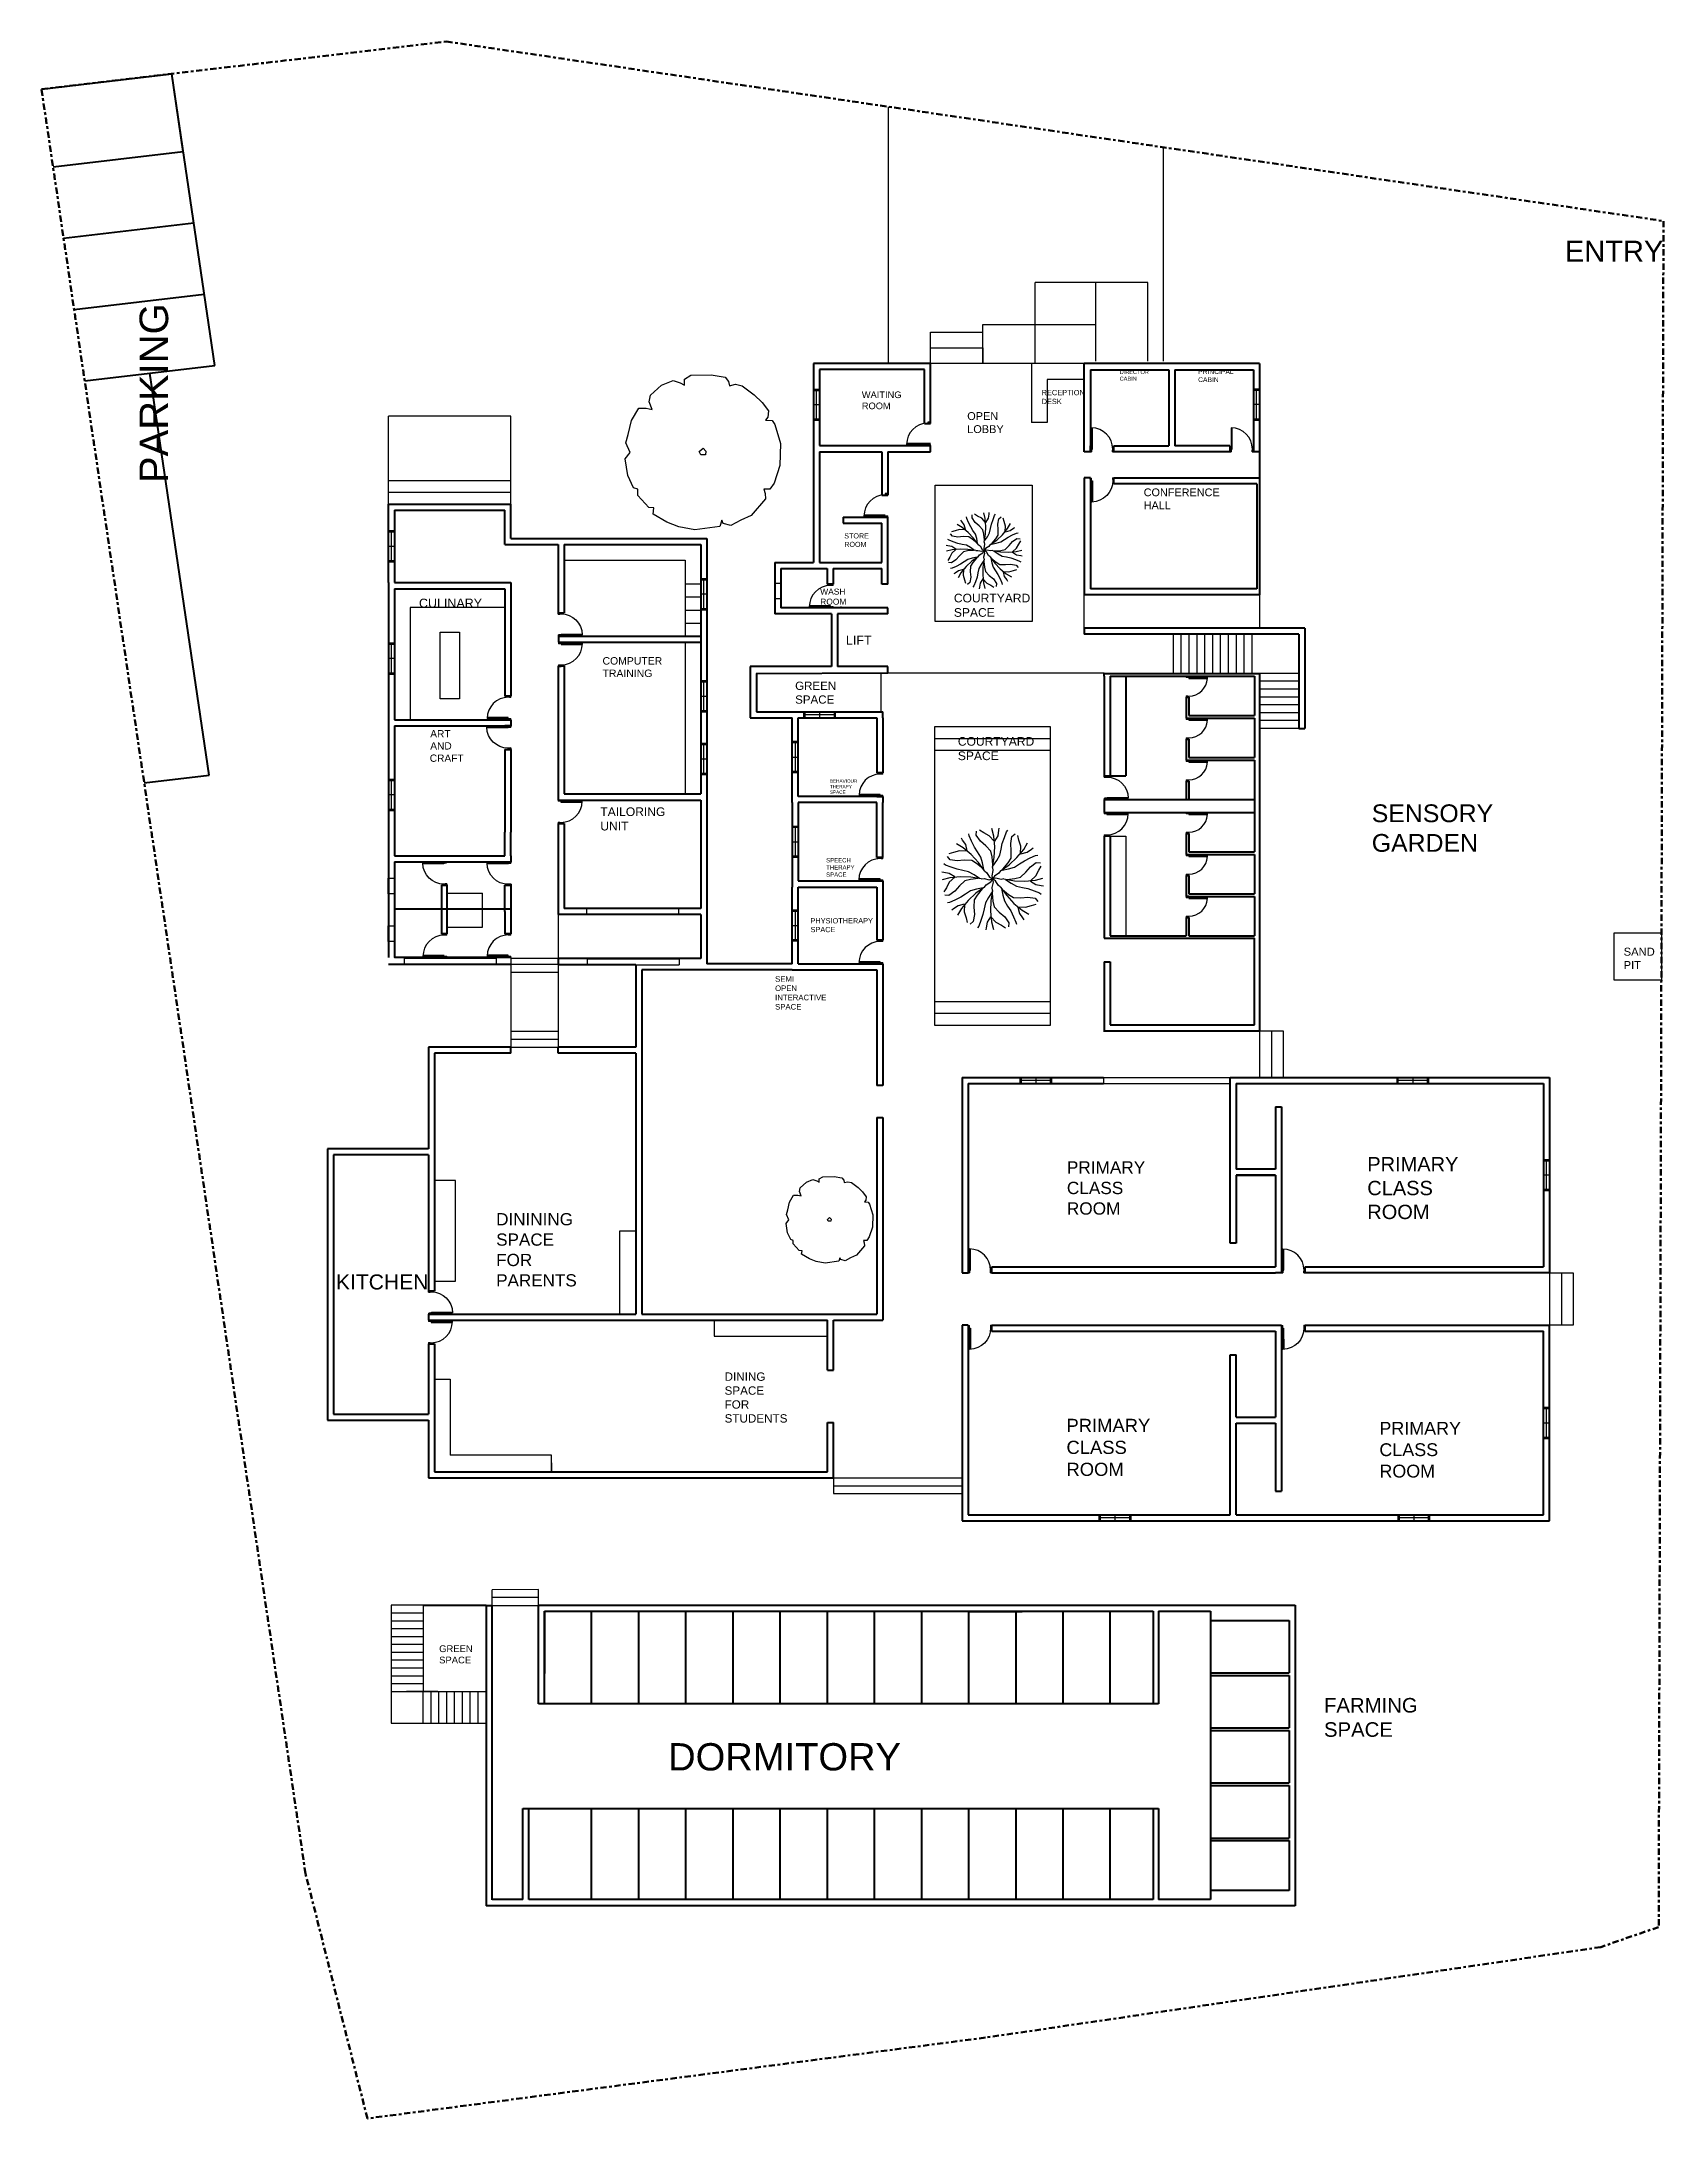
# Model space of a CAD drawing. Header units: metres. Extents: x 9 to 942, y 34 to 176.
# Drawn here: x 109.5 to 171.5, y 34.2 to 113.4 of the extents above; entities that cross this region are included whole.
import ezdxf

# ---------------------------------------------------------------- set-up
doc = ezdxf.new("R2010")
doc.units = ezdxf.units.M
doc.header["$LTSCALE"] = 0.01
doc.header["$MEASUREMENT"] = 0
doc.linetypes.add('ACAD_ISO04W100', pattern=[30, 24, -3, 0, -3])
for name, color, linetype in [('ARCH', 7, 'Continuous'), ('door space', 1, 'Continuous'), ('ELEVATION', 4, 'Continuous'), ('ID-LOOSE', 31, 'Continuous'), ('INBUILD', 81, 'Continuous'), ('STAIR', 231, 'Continuous'), ('TEXT', 141, 'Continuous'), ('WINDOW', 10, 'Continuous')]:
    doc.layers.add(name, color=color, linetype=linetype)
for name, color, linetype, lineweight in [('PARKING', 92, 'Continuous', 40), ('ROAD', 31, 'Continuous', 30), ('SITE BOUNDARY', 6, 'ACAD_ISO04W100', 60), ('WALL', 2, 'Continuous', 40)]:
    doc.layers.add(name, color=color, linetype=linetype, lineweight=lineweight)
doc.styles.get("Standard").update_dxf_attribs({"font": 'arial.ttf'})

msp = doc.modelspace()

# ---------------------------------------------------------------- texts
at = {"layer": 'TEXT'}
for s, height, p in [('CULINARY', 0.3409, (123.948, 91.847)), ('ART', 0.2779, (124.378, 86.894)), ('AND', 0.2779, (124.378, 86.431)), ('CRAFT', 0.2779, (124.359, 85.963))]:
    msp.add_text(s, height=height, dxfattribs=at).set_placement(p)
at = {"layer": 'TEXT', "attachment_point": 1}
for s, width, gutter_width, insert, char_height in [('ENTRY', 0.11373, 3.972, (167.689, 105.845), 0.7944), ('DIRECTOR CABIN', 0.13027, 0.764, (150.695, 100.913), 0.15278), ('PRINCIPAL CABIN', 0.23737, 0.92, (153.69, 100.943), 0.18405), ('WAITING ROOM', 0.08607, 1.269, (140.852, 100.094), 0.25382), ('RECEPTION DESK ', 0.05156, 1.015, (147.714, 100.153), 0.20292), ('OPEN LOBBY', 0.06937, 1.494, (144.876, 99.304), 0.2988), ('CONFERENCE HALL', 0.15505, 1.483, (151.612, 96.393), 0.29665), ('STORE ROOM', 0.16116, 0.976, (140.183, 94.681), 0.1951), ('WASH ROOM', 0.06616, 1.151, (139.264, 92.572), 0.2302), ('COURTYARD SPACE', 0.23761, 1.648, (144.366, 92.375), 0.3296), ('LIFT', 0.16466, 1.706, (140.247, 90.774), 0.3412), ('COMPUTER TRAINING', 0.21635, 1.425, (130.955, 89.957), 0.28504), ('GREEN SPACE', 0.07523, 1.577, (138.307, 89.022), 0.31544), ('COURTYARD SPACE', 0.23761, 1.648, (144.518, 86.906), 0.3296), ('BEHAVIOUR THERAPY SPACE', 0.06498, 0.636, (139.633, 85.293), 0.12722), ('TAILORING UNIT', 0.0263, 1.649, (130.871, 84.223), 0.32976), ('SENSORY GARDEN', 0.46978, 3.391, (160.319, 84.338), 0.67822), ('SPEECH THERAPY SPACE', 0.27426, 0.822, (139.49, 82.289), 0.16431), ('PHYSIOTHERAPY SPACE', 0.06005, 1.002, (138.895, 79.997), 0.20049), ('SAND PIT', 0.03746, 1.531, (169.933, 78.87), 0.3062), ('SEMI OPEN INTERACTIVE SPACE', 0.07419, 1.059, (137.542, 77.781), 0.21185), ('PRIMARY CLASS ROOM', 0.01677, 2.35, (148.68, 70.721), 0.47002), ('PRIMARY CLASS ROOM', 0.0195, 2.733, (160.147, 70.884), 0.54657), ('DININING SPACE FOR PARENTS', 0.21301, 2.331, (126.895, 68.743), 0.46628), ('KITCHEN', 0.38753, 2.88, (120.778, 66.404), 0.5759), ('DINING SPACE FOR STUDENTS', 0.18266, 1.594, (135.614, 62.663), 0.31887), ('PRIMARY CLASS ROOM', 0.01793, 2.512, (148.665, 60.893), 0.50248), ('PRIMARY CLASS ROOM', 0.01747, 2.448, (160.609, 60.776), 0.4896), ('GREEN SPACE', 0.38616, 1.29, (124.718, 52.25), 0.25804), ('FARMING SPACE', 0.0644, 2.777, (158.494, 50.241), 0.55538), ('DORMITORY', 0.50613, 5.207, (133.459, 48.518), 1.0413)]:
    msp.add_mtext_dynamic_manual_height_columns(s, width=width, gutter_width=gutter_width, heights=[0], dxfattribs=dict(at, insert=insert, char_height=char_height))
at = {"layer": 'TEXT', "insert": (113.283, 96.598), "char_height": 1.0905, "attachment_point": 1, "rotation": 90}
msp.add_mtext_dynamic_manual_height_columns('PARKING', width=0.50668, gutter_width=5.453, heights=[0], dxfattribs=at)

# ---------------------------------------------------------------- blocks, each defined once
blk = doc.blocks.new('BRANCHZ', base_point=(0.5, 0.5))
for p, q in [((0.83, 0.567), (0.876, 0.621)), ((0.876, 0.621), (0.934, 0.663)), ((0.934, 0.663), (0.976, 0.659)), ((0.959, 0.588), (0.984, 0.629)), ((0.533, 0.508), (0.5, 0.5)), ((0.584, 0.496), (0.533, 0.508)), ((0.613, 0.5), (0.584, 0.496)), ((0.613, 0.5), (0.717, 0.483)), ((0.629, 0.496), (0.684, 0.458)), ((0.642, 0.496), (0.721, 0.504)), ((0.684, 0.458), (0.738, 0.429)), ((0.717, 0.483), (0.821, 0.479)), ((0.721, 0.504), (0.776, 0.517)), ((0.738, 0.429), (0.796, 0.416)), ((0.776, 0.517), (0.83, 0.567)), ((0.796, 0.416), (0.851, 0.404)), ((0.821, 0.479), (0.926, 0.488)), ((0.876, 0.483), (0.93, 0.533)), ((0.876, 0.479), (0.93, 0.446)), ((0.926, 0.488), (1.001, 0.508)), ((0.93, 0.533), (0.959, 0.588)), ((0.93, 0.446), (0.984, 0.437)), ((0.984, 0.437), (1.005, 0.433)), ((0.851, 0.404), (0.913, 0.383)), ((0.913, 0.383), (0.967, 0.362)), ((0.967, 0.362), (0.984, 0.35))]:
    blk.add_line(p, q)
blk = doc.blocks.new('TREE-16')
at = {"xscale": 120, "yscale": 120, "zscale": 120}
for rotation in [134.9999999999999, 90, 44.99999999999985, 180, 224.9999999999999, 270, 314.9999999999998]:
    blk.add_blockref('BRANCHZ', (0, 0), dxfattribs=dict(at, rotation=rotation))
blk.add_blockref('BRANCHZ', (0, 0), dxfattribs=at)
blk = doc.blocks.new('Simple tree 13_cad-block.com')
at = {"color": 0}
for points in [[(-1468, -1499), (-1766, -1175), (-1766, -1008), (-1883, -968), (-2037, -632), (-2103, -179), (-1973, -11), (-2089, 248), (-2025, 481), (-1935, 856), (-1740, 1192), (-1534, 1192), (-1378, 1153), (-1456, 1360), (-1416, 1541), (-1119, 1813), (-809, 1943), (-615, 1878), (-498, 1813), (-498, 1981), (-330, 2085), (227, 2098), (602, 2033), (692, 1917), (718, 1800), (886, 1839), (1068, 1800), (1391, 1555), (1611, 1348), (1779, 1115), (1766, 946), (1701, 868), (1883, 856), (1948, 752), (2102, 235), (2090, -361), (1934, -839), (1818, -1008), (1649, -1008), (1689, -1124), (1701, -1266), (1313, -1719), (1028, -1848), (757, -1991), (550, -1939), (511, -1848), (459, -2017), (-214, -2107), (-653, -2029), (-977, -1900), (-1352, -1681), (-1326, -1512)], [(-58, -76), (-97, 15), (6, 105), (84, 28), (71, -76)]]:
    blk.add_lwpolyline(points, close=True, dxfattribs=at)

# ---------------------------------------------------------------- linework, layer by layer
for p, q in [((141.426, 95.295), (141.426, 95.294)), ((156.036, 89.335), (152.736, 89.335)), ((141.426, 84.645), (138.426, 84.645)), ((123.009, 78.499), (123.007, 78.499)), ((141.426, 78.254), (141.426, 78.253)), ((141.656, 73.61), (141.656, 78.023)), ((141.426, 72.392), (141.426, 72.392)), ((141.426, 72.392), (141.426, 72.392)), ((144.917, 64.232), (144.917, 64.232)), ((156.877, 64.461), (156.877, 60.962)), ((124.542, 63.752), (124.542, 61.069)), ((124.542, 61.069), (124.544, 61.069)), ((144.917, 57.002), (148.917, 57.002))]:
    msp.add_line(p, q)
at = {"layer": 'ARCH', "color": 32}
for p, q in [((153.336, 89.227), (153.236, 89.227)), ((153.236, 89.227), (153.236, 89.177)), ((153.296, 89.177), (153.236, 89.177)), ((153.336, 89.182), (153.296, 89.182)), ((153.296, 89.177), (153.296, 89.182)), ((153.336, 89.182), (153.336, 89.227)), ((153.236, 88.477), (153.296, 88.477)), ((153.236, 88.477), (153.236, 88.427)), ((153.236, 88.427), (153.336, 88.427)), ((153.296, 88.472), (153.296, 88.477)), ((153.296, 88.472), (153.336, 88.472)), ((153.336, 88.427), (153.336, 88.472)), ((153.336, 87.627), (153.236, 87.627)), ((153.236, 87.627), (153.236, 87.577)), ((153.296, 87.577), (153.236, 87.577)), ((153.336, 87.582), (153.296, 87.582)), ((153.296, 87.577), (153.296, 87.582)), ((153.336, 87.582), (153.336, 87.627)), ((153.236, 86.877), (153.296, 86.877)), ((153.236, 86.877), (153.236, 86.827)), ((153.236, 86.827), (153.336, 86.827)), ((153.296, 86.872), (153.296, 86.877)), ((153.296, 86.872), (153.336, 86.872)), ((153.336, 86.827), (153.336, 86.872)), ((153.335, 86.025), (153.235, 86.025)), ((153.235, 86.025), (153.235, 85.975)), ((153.295, 85.975), (153.235, 85.975)), ((153.335, 85.98), (153.295, 85.98)), ((153.295, 85.975), (153.295, 85.98)), ((153.335, 85.98), (153.335, 86.025)), ((153.235, 85.275), (153.295, 85.275)), ((153.235, 85.275), (153.235, 85.225)), ((153.235, 85.225), (153.335, 85.225)), ((153.295, 85.27), (153.295, 85.275)), ((153.295, 85.27), (153.335, 85.27)), ((153.335, 85.225), (153.335, 85.27)), ((153.335, 84.027), (153.235, 84.027)), ((153.235, 84.027), (153.235, 83.977)), ((153.335, 83.982), (153.335, 84.027)), ((153.295, 83.977), (153.235, 83.977)), ((153.235, 83.277), (153.295, 83.277)), ((153.235, 83.277), (153.235, 83.227)), ((153.235, 83.227), (153.335, 83.227)), ((153.335, 83.982), (153.295, 83.982)), ((153.295, 83.977), (153.295, 83.982)), ((153.295, 83.272), (153.295, 83.277)), ((153.295, 83.272), (153.335, 83.272)), ((153.335, 83.227), (153.335, 83.272)), ((153.336, 82.426), (153.236, 82.426)), ((153.236, 82.426), (153.236, 82.376)), ((153.336, 82.381), (153.336, 82.426)), ((153.296, 82.376), (153.236, 82.376)), ((153.236, 81.676), (153.296, 81.676)), ((153.236, 81.676), (153.236, 81.626)), ((153.236, 81.626), (153.336, 81.626)), ((153.336, 82.381), (153.296, 82.381)), ((153.296, 82.376), (153.296, 82.381)), ((153.296, 81.671), (153.296, 81.676)), ((153.296, 81.671), (153.336, 81.671)), ((153.336, 81.626), (153.336, 81.671)), ((153.336, 80.827), (153.236, 80.827)), ((153.236, 80.827), (153.236, 80.777)), ((153.296, 80.777), (153.236, 80.777)), ((153.236, 80.077), (153.296, 80.077)), ((153.236, 80.077), (153.236, 80.027)), ((153.336, 80.782), (153.296, 80.782)), ((153.296, 80.777), (153.296, 80.782)), ((153.296, 80.072), (153.296, 80.077)), ((153.296, 80.072), (153.336, 80.072)), ((153.336, 80.782), (153.336, 80.827)), ((153.336, 80.027), (153.336, 80.072)), ((153.236, 80.027), (153.336, 80.027))]:
    msp.add_line(p, q, dxfattribs=at)
for points in [[(154.046, 89.147), (154.046, 89.182), (153.336, 89.182), (153.336, 89.147)], [(154.046, 87.547), (154.046, 87.582), (153.336, 87.582), (153.336, 87.547)], [(154.045, 85.945), (154.045, 85.98), (153.335, 85.98), (153.335, 85.945)], [(154.045, 83.947), (154.045, 83.982), (153.335, 83.982), (153.335, 83.947)], [(154.046, 82.346), (154.046, 82.381), (153.336, 82.381), (153.336, 82.346)], [(154.046, 80.747), (154.046, 80.782), (153.336, 80.782), (153.336, 80.747)]]:
    msp.add_lwpolyline(points, close=True, dxfattribs=at)
at = {"layer": 'ARCH', "color": 40}
for centre in [(153.336, 89.182), (153.336, 87.582), (153.335, 85.98), (153.335, 83.982), (153.336, 82.381), (153.336, 80.782)]:
    msp.add_arc(centre, 0.71, 270, 357.17441, dxfattribs=at)
at = {"layer": 'Defpoints'}
for p, q in [((143.472, 98.876), (143.473, 98.876)), ((149.576, 98.025), (149.576, 98.025)), ((149.576, 98.025), (149.576, 98.025)), ((149.576, 98.025), (149.576, 98.025)), ((152.806, 98.025), (152.805, 98.025)), ((169.573, 79.437), (171.373, 79.437)), ((169.573, 77.637), (169.573, 79.437)), ((171.373, 79.437), (171.373, 77.637)), ((141.655, 78.254), (141.656, 78.023)), ((171.373, 77.637), (169.573, 77.637)), ((156.877, 64.461), (156.647, 64.461))]:
    msp.add_line(p, q, dxfattribs=at)
at = {"layer": 'door space'}
for p, q in [((143.372, 98.926), (143.372, 98.881)), ((143.472, 98.926), (143.372, 98.926)), ((143.412, 98.881), (143.372, 98.881)), ((143.412, 98.881), (143.412, 98.876)), ((143.472, 98.876), (143.412, 98.876)), ((143.472, 98.876), (143.472, 98.926)), ((149.618, 98.704), (149.618, 97.894)), ((149.653, 97.894), (149.653, 98.704)), ((154.951, 98.705), (154.951, 97.895)), ((154.986, 97.895), (154.986, 98.705)), ((143.473, 98.106), (142.562, 98.106)), ((142.562, 98.071), (143.372, 98.071)), ((143.372, 98.071), (143.372, 98.106)), ((143.372, 98.071), (143.372, 98.026)), ((143.372, 98.071), (143.412, 98.071)), ((143.372, 98.026), (143.472, 98.026)), ((143.412, 98.076), (143.412, 98.071)), ((143.412, 98.076), (143.472, 98.076)), ((143.472, 98.026), (143.472, 98.076)), ((149.618, 97.894), (149.573, 97.894)), ((149.573, 97.894), (149.573, 97.794)), ((149.573, 97.794), (149.623, 97.794)), ((149.618, 97.894), (149.653, 97.894)), ((149.618, 97.894), (149.618, 97.854)), ((149.623, 97.854), (149.618, 97.854)), ((149.623, 97.854), (149.623, 97.794)), ((150.428, 97.854), (150.423, 97.854)), ((150.423, 97.794), (150.423, 97.854)), ((150.423, 97.794), (150.473, 97.794)), ((150.473, 97.894), (150.428, 97.894)), ((150.428, 97.854), (150.428, 97.894)), ((150.473, 97.794), (150.473, 97.894)), ((154.951, 97.895), (154.906, 97.895)), ((154.906, 97.895), (154.906, 97.795)), ((154.906, 97.795), (154.956, 97.795)), ((154.951, 97.895), (154.986, 97.895)), ((154.951, 97.895), (154.951, 97.855)), ((154.956, 97.855), (154.951, 97.855)), ((154.956, 97.855), (154.956, 97.795)), ((155.761, 97.855), (155.756, 97.855)), ((155.756, 97.795), (155.756, 97.855)), ((155.756, 97.795), (155.806, 97.795)), ((155.806, 97.895), (155.761, 97.895)), ((155.761, 97.855), (155.761, 97.895)), ((155.806, 97.795), (155.806, 97.895)), ((149.575, 96.784), (149.625, 96.785)), ((149.576, 96.684), (149.575, 96.784)), ((149.621, 96.685), (149.576, 96.684)), ((149.621, 96.685), (149.621, 96.725)), ((149.626, 96.725), (149.621, 96.725)), ((149.629, 95.875), (149.621, 96.685)), ((149.621, 96.685), (149.656, 96.685)), ((149.626, 96.725), (149.625, 96.785)), ((149.656, 96.685), (149.664, 95.875)), ((150.425, 96.793), (150.475, 96.793)), ((150.425, 96.793), (150.426, 96.733)), ((150.431, 96.733), (150.426, 96.733)), ((150.431, 96.733), (150.431, 96.693)), ((150.476, 96.693), (150.431, 96.693)), ((150.475, 96.793), (150.476, 96.693)), ((141.743, 96.196), (141.743, 96.151)), ((141.843, 96.196), (141.743, 96.196)), ((141.783, 96.151), (141.743, 96.151)), ((141.783, 96.151), (141.783, 96.146)), ((141.843, 96.146), (141.783, 96.146)), ((141.843, 96.146), (141.843, 96.196)), ((141.743, 95.376), (140.933, 95.376)), ((140.933, 95.341), (141.743, 95.341)), ((141.743, 95.341), (141.743, 95.376)), ((141.743, 95.341), (141.743, 95.296)), ((141.743, 95.341), (141.783, 95.341)), ((141.743, 95.296), (141.843, 95.296)), ((141.783, 95.346), (141.783, 95.341)), ((141.783, 95.346), (141.843, 95.346)), ((141.843, 95.296), (141.843, 95.346)), ((139.657, 92.734), (139.657, 92.689)), ((139.757, 92.734), (139.657, 92.734)), ((139.757, 92.684), (139.757, 92.734)), ((139.697, 92.689), (139.657, 92.689)), ((139.697, 92.689), (139.697, 92.684)), ((139.757, 92.684), (139.697, 92.684)), ((129.265, 91.652), (129.365, 91.653)), ((129.266, 91.602), (129.265, 91.652)), ((129.266, 91.602), (129.326, 91.602)), ((129.326, 91.607), (129.366, 91.608)), ((129.326, 91.607), (129.326, 91.602)), ((129.365, 91.653), (129.366, 91.608)), ((139.657, 91.914), (138.847, 91.914)), ((138.847, 91.879), (139.657, 91.879)), ((139.657, 91.879), (139.657, 91.914)), ((139.657, 91.879), (139.657, 91.834)), ((139.657, 91.879), (139.697, 91.879)), ((139.657, 91.834), (139.757, 91.834)), ((139.697, 91.884), (139.757, 91.884)), ((139.757, 91.834), (139.757, 91.884)), ((140.056, 91.885), (140.056, 91.88)), ((129.274, 90.752), (129.274, 90.802)), ((129.334, 90.802), (129.274, 90.802)), ((129.374, 90.753), (129.274, 90.752)), ((129.277, 90.518), (129.277, 90.468)), ((129.377, 90.518), (129.277, 90.518)), ((129.337, 90.468), (129.277, 90.468)), ((129.334, 90.802), (129.334, 90.797)), ((129.374, 90.798), (129.334, 90.797)), ((129.377, 90.473), (129.337, 90.473)), ((129.337, 90.468), (129.337, 90.473)), ((129.373, 90.833), (130.183, 90.841)), ((129.374, 90.798), (129.373, 90.833)), ((130.184, 90.806), (129.374, 90.798)), ((129.374, 90.798), (129.374, 90.753)), ((129.377, 90.473), (129.377, 90.518)), ((130.187, 90.473), (129.377, 90.473)), ((129.377, 90.473), (129.377, 90.438)), ((129.377, 90.438), (130.187, 90.438)), ((129.277, 89.668), (129.277, 89.618)), ((129.277, 89.668), (129.337, 89.668)), ((129.277, 89.618), (129.377, 89.618)), ((129.337, 89.663), (129.337, 89.668)), ((129.337, 89.663), (129.377, 89.663)), ((129.377, 89.618), (129.377, 89.663)), ((127.358, 88.468), (127.358, 88.423)), ((127.458, 88.468), (127.358, 88.468)), ((127.398, 88.423), (127.358, 88.423)), ((127.398, 88.423), (127.398, 88.418)), ((127.458, 88.418), (127.398, 88.418)), ((127.458, 88.418), (127.458, 88.468)), ((126.539, 87.286), (127.349, 87.294)), ((127.35, 87.259), (126.54, 87.251)), ((127.358, 87.648), (126.548, 87.648)), ((126.548, 87.613), (127.358, 87.613)), ((127.349, 87.339), (127.449, 87.34)), ((127.349, 87.294), (127.349, 87.339)), ((127.349, 87.294), (127.35, 87.259)), ((127.349, 87.294), (127.389, 87.294)), ((127.358, 87.613), (127.358, 87.648)), ((127.358, 87.613), (127.358, 87.568)), ((127.358, 87.613), (127.398, 87.613)), ((127.358, 87.568), (127.458, 87.568)), ((127.389, 87.289), (127.389, 87.294)), ((127.389, 87.289), (127.449, 87.29)), ((127.398, 87.618), (127.398, 87.613)), ((127.398, 87.618), (127.458, 87.618)), ((127.449, 87.34), (127.449, 87.29)), ((127.458, 87.568), (127.458, 87.618)), ((127.358, 86.439), (127.357, 86.484)), ((127.397, 86.484), (127.357, 86.484)), ((127.458, 86.44), (127.358, 86.439)), ((127.457, 86.49), (127.397, 86.489)), ((127.397, 86.484), (127.397, 86.489)), ((127.457, 86.49), (127.458, 86.44)), ((141.557, 85.541), (141.557, 85.496)), ((141.657, 85.541), (141.557, 85.541)), ((141.597, 85.496), (141.557, 85.496)), ((141.597, 85.496), (141.597, 85.491)), ((141.657, 85.491), (141.597, 85.491)), ((141.657, 85.491), (141.657, 85.541)), ((150.106, 85.423), (150.206, 85.424)), ((150.107, 85.373), (150.106, 85.423)), ((150.107, 85.373), (150.167, 85.373)), ((150.167, 85.378), (150.207, 85.379)), ((150.206, 85.424), (150.207, 85.379)), ((129.266, 84.505), (129.266, 84.455)), ((129.366, 84.505), (129.266, 84.505)), ((129.326, 84.455), (129.266, 84.455)), ((129.366, 84.46), (129.326, 84.46)), ((129.326, 84.455), (129.326, 84.46)), ((129.366, 84.46), (129.366, 84.505)), ((130.176, 84.46), (129.366, 84.46)), ((129.366, 84.46), (129.366, 84.425)), ((129.366, 84.425), (130.176, 84.425)), ((141.557, 84.721), (140.747, 84.721)), ((140.747, 84.686), (141.557, 84.686)), ((141.557, 84.686), (141.557, 84.721)), ((141.557, 84.686), (141.557, 84.641)), ((141.557, 84.686), (141.597, 84.686)), ((141.557, 84.641), (141.657, 84.641)), ((141.597, 84.691), (141.597, 84.686)), ((141.597, 84.691), (141.657, 84.691)), ((141.657, 84.641), (141.657, 84.691)), ((150.108, 84.028), (150.108, 83.978)), ((150.208, 84.028), (150.108, 84.028)), ((150.115, 84.523), (150.115, 84.573)), ((150.175, 84.573), (150.115, 84.573)), ((150.215, 84.524), (150.115, 84.523)), ((150.175, 84.573), (150.175, 84.568)), ((150.215, 84.569), (150.175, 84.568)), ((150.208, 83.983), (150.208, 84.028)), ((150.214, 84.604), (151.024, 84.612)), ((150.215, 84.569), (150.214, 84.604)), ((151.025, 84.577), (150.215, 84.569)), ((150.215, 84.569), (150.215, 84.524)), ((129.266, 83.655), (129.266, 83.605)), ((129.266, 83.655), (129.326, 83.655)), ((129.266, 83.605), (129.366, 83.605)), ((129.326, 83.65), (129.326, 83.655)), ((129.326, 83.65), (129.366, 83.65)), ((129.366, 83.605), (129.366, 83.65)), ((150.168, 83.978), (150.108, 83.978)), ((150.208, 83.983), (150.168, 83.983)), ((150.168, 83.978), (150.168, 83.983)), ((151.018, 83.983), (150.208, 83.983)), ((150.208, 83.983), (150.208, 83.948)), ((150.208, 83.948), (151.018, 83.948)), ((150.108, 83.178), (150.108, 83.128)), ((150.108, 83.178), (150.168, 83.178)), ((150.108, 83.128), (150.208, 83.128)), ((150.168, 83.173), (150.168, 83.178)), ((150.168, 83.173), (150.208, 83.173)), ((150.208, 83.128), (150.208, 83.173)), ((124.09, 82.098), (124.9, 82.106)), ((124.901, 82.071), (124.091, 82.063)), ((124.9, 82.151), (125, 82.152)), ((124.9, 82.106), (124.9, 82.151)), ((124.9, 82.106), (124.94, 82.107)), ((124.9, 82.106), (124.901, 82.071)), ((124.94, 82.102), (124.94, 82.107)), ((124.94, 82.102), (125, 82.102)), ((125, 82.152), (125, 82.102)), ((126.55, 82.092), (127.359, 82.1)), ((127.36, 82.065), (126.55, 82.057)), ((127.359, 82.145), (127.459, 82.146)), ((127.359, 82.1), (127.359, 82.145)), ((127.359, 82.1), (127.399, 82.101)), ((127.359, 82.1), (127.36, 82.065)), ((127.4, 82.096), (127.399, 82.101)), ((127.4, 82.096), (127.46, 82.096)), ((127.459, 82.146), (127.46, 82.096)), ((141.551, 82.312), (141.551, 82.267)), ((141.651, 82.312), (141.551, 82.312)), ((141.591, 82.267), (141.551, 82.267)), ((141.591, 82.267), (141.591, 82.262)), ((141.651, 82.262), (141.591, 82.262)), ((141.651, 82.262), (141.651, 82.312)), ((124.948, 81.297), (124.908, 81.296)), ((124.909, 81.251), (124.908, 81.296)), ((125.009, 81.252), (124.909, 81.251)), ((124.948, 81.297), (124.948, 81.302)), ((125.008, 81.302), (124.948, 81.302)), ((125.008, 81.302), (125.009, 81.252)), ((127.408, 81.291), (127.368, 81.29)), ((127.368, 81.245), (127.368, 81.29)), ((127.468, 81.246), (127.368, 81.245)), ((127.408, 81.291), (127.408, 81.296)), ((127.468, 81.296), (127.408, 81.296)), ((127.468, 81.296), (127.468, 81.246)), ((141.551, 81.492), (140.741, 81.492)), ((140.741, 81.457), (141.551, 81.457)), ((141.551, 81.457), (141.551, 81.492)), ((141.551, 81.457), (141.551, 81.412)), ((141.551, 81.457), (141.591, 81.457)), ((141.551, 81.412), (141.651, 81.412)), ((141.591, 81.462), (141.591, 81.457)), ((141.591, 81.462), (141.651, 81.462)), ((141.651, 81.412), (141.651, 81.462)), ((124.909, 79.394), (124.909, 79.349)), ((125.009, 79.394), (124.909, 79.394)), ((124.949, 79.349), (124.909, 79.349)), ((124.949, 79.349), (124.949, 79.344)), ((125.009, 79.344), (124.949, 79.344)), ((125.009, 79.344), (125.009, 79.394)), ((127.358, 79.399), (127.358, 79.354)), ((127.458, 79.399), (127.358, 79.399)), ((127.398, 79.354), (127.358, 79.354)), ((127.398, 79.354), (127.398, 79.349)), ((127.458, 79.349), (127.398, 79.349)), ((127.458, 79.349), (127.458, 79.399)), ((124.909, 78.574), (124.099, 78.574)), ((124.099, 78.539), (124.909, 78.539)), ((124.909, 78.539), (124.909, 78.574)), ((124.909, 78.539), (124.909, 78.494)), ((124.909, 78.539), (124.949, 78.539)), ((124.909, 78.494), (125.009, 78.494)), ((124.949, 78.544), (124.949, 78.539)), ((124.949, 78.544), (125.009, 78.544)), ((125.009, 78.494), (125.009, 78.544)), ((127.358, 78.579), (126.548, 78.579)), ((126.548, 78.544), (127.358, 78.544)), ((127.358, 78.544), (127.358, 78.579)), ((127.358, 78.544), (127.358, 78.499)), ((127.358, 78.544), (127.398, 78.544)), ((127.358, 78.499), (127.458, 78.499)), ((127.398, 78.549), (127.398, 78.544)), ((127.398, 78.549), (127.458, 78.549)), ((127.458, 78.499), (127.458, 78.549)), ((141.555, 79.154), (141.555, 79.109)), ((141.655, 79.154), (141.555, 79.154)), ((141.595, 79.109), (141.555, 79.109)), ((141.595, 79.109), (141.595, 79.104)), ((141.655, 79.104), (141.595, 79.104)), ((141.655, 79.104), (141.655, 79.154)), ((141.555, 78.334), (140.745, 78.334)), ((140.745, 78.299), (141.555, 78.299)), ((141.555, 78.299), (141.555, 78.334)), ((141.555, 78.299), (141.555, 78.254)), ((141.555, 78.299), (141.595, 78.299)), ((141.555, 78.254), (141.655, 78.254)), ((141.595, 78.304), (141.595, 78.299)), ((141.595, 78.304), (141.655, 78.304)), ((141.655, 78.254), (141.655, 78.304)), ((144.96, 67.373), (144.96, 66.563)), ((144.995, 66.563), (144.995, 67.373)), ((156.922, 67.372), (156.922, 66.562)), ((156.957, 66.562), (156.957, 67.372)), ((124.311, 65.781), (124.411, 65.782)), ((124.312, 65.731), (124.311, 65.781)), ((124.411, 65.782), (124.412, 65.737)), ((144.96, 66.563), (144.915, 66.563)), ((144.915, 66.563), (144.915, 66.463)), ((144.915, 66.463), (144.965, 66.463)), ((144.96, 66.563), (144.995, 66.563)), ((144.96, 66.563), (144.96, 66.523)), ((144.965, 66.523), (144.96, 66.523)), ((144.965, 66.523), (144.965, 66.463)), ((145.77, 66.523), (145.765, 66.523)), ((145.765, 66.463), (145.765, 66.523)), ((145.765, 66.463), (145.815, 66.463)), ((145.815, 66.563), (145.77, 66.563)), ((145.77, 66.523), (145.77, 66.563)), ((145.815, 66.463), (145.815, 66.563)), ((156.922, 66.562), (156.877, 66.562)), ((156.877, 66.562), (156.877, 66.462)), ((156.877, 66.462), (156.927, 66.462)), ((156.922, 66.562), (156.957, 66.562)), ((156.922, 66.562), (156.922, 66.522)), ((156.927, 66.522), (156.922, 66.522)), ((156.927, 66.522), (156.927, 66.462)), ((157.732, 66.522), (157.727, 66.522)), ((157.727, 66.462), (157.727, 66.522)), ((157.727, 66.462), (157.777, 66.462)), ((157.777, 66.562), (157.732, 66.562)), ((157.732, 66.522), (157.732, 66.562)), ((157.777, 66.462), (157.777, 66.562)), ((124.312, 65.731), (124.372, 65.731)), ((124.372, 65.736), (124.412, 65.737)), ((124.372, 65.736), (124.372, 65.731)), ((124.314, 64.652), (124.314, 64.602)), ((124.414, 64.652), (124.314, 64.652)), ((124.374, 64.602), (124.314, 64.602)), ((124.32, 64.881), (124.32, 64.931)), ((124.38, 64.931), (124.32, 64.931)), ((124.42, 64.882), (124.32, 64.881)), ((124.414, 64.607), (124.374, 64.607)), ((124.374, 64.602), (124.374, 64.607)), ((124.38, 64.931), (124.38, 64.926)), ((124.42, 64.927), (124.38, 64.926)), ((124.414, 64.607), (124.414, 64.652)), ((125.224, 64.607), (124.414, 64.607)), ((124.414, 64.607), (124.414, 64.572)), ((124.414, 64.572), (125.224, 64.572)), ((124.42, 64.962), (125.229, 64.97)), ((124.42, 64.927), (124.42, 64.962)), ((125.23, 64.935), (124.42, 64.927)), ((124.42, 64.927), (124.42, 64.882)), ((144.914, 64.452), (144.964, 64.453)), ((144.915, 64.352), (144.914, 64.452)), ((144.96, 64.353), (144.915, 64.352)), ((144.96, 64.353), (144.959, 64.393)), ((144.964, 64.393), (144.959, 64.393)), ((144.968, 63.543), (144.96, 64.353)), ((144.96, 64.353), (144.995, 64.353)), ((144.964, 64.393), (144.964, 64.453)), ((144.995, 64.353), (145.003, 63.543)), ((145.764, 64.461), (145.814, 64.461)), ((145.764, 64.461), (145.764, 64.401)), ((145.769, 64.401), (145.764, 64.401)), ((145.769, 64.401), (145.77, 64.361)), ((145.815, 64.361), (145.77, 64.361)), ((145.814, 64.461), (145.815, 64.361)), ((156.872, 64.453), (156.922, 64.453)), ((156.873, 64.353), (156.872, 64.453)), ((156.918, 64.353), (156.873, 64.353)), ((156.918, 64.353), (156.918, 64.393)), ((156.923, 64.393), (156.918, 64.393)), ((156.926, 63.543), (156.918, 64.353)), ((156.918, 64.353), (156.953, 64.353)), ((156.923, 64.393), (156.922, 64.453)), ((156.953, 64.353), (156.961, 63.543)), ((157.722, 64.461), (157.772, 64.462)), ((157.722, 64.461), (157.723, 64.401)), ((157.728, 64.401), (157.723, 64.401)), ((157.728, 64.401), (157.728, 64.361)), ((157.773, 64.362), (157.728, 64.361)), ((157.772, 64.462), (157.773, 64.362)), ((124.314, 63.802), (124.314, 63.752)), ((124.314, 63.802), (124.374, 63.802)), ((124.314, 63.752), (124.414, 63.752)), ((124.374, 63.797), (124.374, 63.802)), ((124.374, 63.797), (124.414, 63.797)), ((124.414, 63.752), (124.414, 63.797))]:
    msp.add_line(p, q, dxfattribs=at)
for centre, major_axis in [((143.372, 98.071), (-0.573, -0.573)), ((149.618, 97.894), (-0.573, 0.573)), ((154.951, 97.895), (-0.573, 0.573)), ((141.743, 95.341), (-0.573, -0.573)), ((139.657, 91.879), (-0.573, -0.573)), ((129.377, 90.473), (0.573, 0.573)), ((127.358, 87.613), (-0.573, -0.573)), ((141.557, 84.686), (-0.573, -0.573)), ((129.366, 84.46), (0.573, 0.573)), ((150.208, 83.983), (0.573, 0.573)), ((141.551, 81.457), (-0.573, -0.573)), ((124.909, 78.539), (-0.573, -0.573)), ((127.358, 78.544), (-0.573, -0.573)), ((141.555, 78.299), (-0.573, -0.573)), ((144.96, 66.563), (-0.573, 0.573)), ((156.922, 66.562), (-0.573, 0.573)), ((124.414, 64.607), (0.573, 0.573))]:
    msp.add_ellipse(centre, major_axis=major_axis, ratio=1, start_param=3.926991, end_param=5.497787, dxfattribs=at)
at = {"layer": 'door space', "extrusion": (0, 0, -1)}
for centre, major_axis in [((149.621, 96.685), (-0.567, -0.578)), ((129.374, 90.798), (0.578, -0.567)), ((127.349, 87.294), (-0.578, 0.567)), ((150.215, 84.569), (0.578, -0.567)), ((124.9, 82.106), (-0.578, 0.567)), ((127.359, 82.1), (-0.578, 0.567)), ((124.42, 64.927), (0.578, -0.567)), ((144.96, 64.353), (-0.567, -0.578)), ((156.918, 64.353), (-0.567, -0.578))]:
    msp.add_ellipse(centre, major_axis=major_axis, ratio=1, start_param=3.926991, end_param=5.497787, dxfattribs=at)
at = {"layer": 'ELEVATION'}
for p, q in [((149.346, 101.155), (143.473, 101.155)), ((143.655, 96.515), (147.355, 96.515)), ((143.655, 91.315), (143.655, 96.515)), ((147.355, 96.515), (147.355, 91.315)), ((149.346, 91.065), (149.346, 92.335)), ((156.036, 92.335), (156.036, 91.065)), ((127.229, 91.852), (123.607, 91.852)), ((123.607, 91.852), (123.607, 87.568)), ((147.355, 91.315), (143.655, 91.315)), ((124.754, 90.915), (125.489, 90.915)), ((124.754, 88.36), (124.754, 90.915)), ((125.489, 90.915), (125.489, 88.36)), ((141.597, 87.875), (141.597, 89.354)), ((141.844, 89.355), (150.106, 89.355)), ((150.106, 89.327), (150.106, 89.355)), ((125.489, 88.36), (124.754, 88.36)), ((143.638, 87.306), (148.038, 87.306)), ((143.638, 75.906), (143.638, 87.306)), ((148.038, 87.306), (148.038, 75.906)), ((125.009, 80.949), (126.372, 80.949)), ((126.372, 80.349), (126.372, 80.949)), ((126.372, 79.649), (126.372, 80.349)), ((129.266, 80.141), (129.266, 78.453)), ((125.009, 79.649), (126.372, 79.649)), ((127.459, 78.499), (127.459, 75.071)), ((129.266, 78.223), (129.266, 75.071)), ((148.038, 75.906), (143.638, 75.906)), ((147.667, 75.906), (147.667, 75.922)), ((124.542, 66.152), (124.54, 66.152)), ((131.452, 64.882), (131.452, 64.881)), ((135.219, 64.654), (135.219, 64.652))]:
    msp.add_line(p, q, dxfattribs=at)
at = {"layer": 'ID-LOOSE'}
msp.add_line((141.16, 98.037), (141.16, 98.037), dxfattribs=at)
at = {"layer": 'INBUILD'}
for p, q in [((147.327, 101.155), (147.327, 98.912)), ((149.346, 100.555), (147.927, 100.555)), ((147.927, 100.555), (147.927, 98.912)), ((147.927, 98.912), (147.327, 98.912)), ((129.496, 93.653), (134.104, 93.653)), ((134.104, 93.653), (134.104, 90.753)), ((134.104, 92.753), (134.704, 92.753)), ((134.104, 92.753), (134.104, 92.253)), ((134.104, 92.253), (134.704, 92.253)), ((134.104, 91.753), (134.704, 91.753)), ((134.104, 91.253), (134.704, 91.253)), ((134.104, 90.523), (134.104, 84.735)), ((150.336, 83.127), (150.936, 83.127)), ((150.936, 83.127), (150.936, 79.327)), ((125.342, 69.988), (124.542, 69.988)), ((125.342, 66.152), (125.342, 69.988)), ((132.202, 68.055), (131.602, 68.055)), ((132.202, 68.055), (131.602, 68.055)), ((132.202, 68.055), (131.602, 68.055)), ((131.602, 68.055), (131.602, 64.882)), ((124.542, 66.152), (125.342, 66.152)), ((135.219, 64.652), (135.219, 64.052)), ((135.219, 64.052), (139.544, 64.052)), ((124.542, 62.411), (125.142, 62.411)), ((125.142, 62.411), (125.142, 59.511)), ((129.008, 59.511), (125.142, 59.511)), ((129.008, 59.211), (129.008, 59.511)), ((129.008, 59.211), (129.007, 58.859)), ((129.007, 58.859), (129.007, 59.211)), ((129.007, 59.211), (129.008, 59.211))]:
    msp.add_line(p, q, dxfattribs=at)
at = {"layer": 'PARKING'}
for p, q in [((109.54, 111.63), (114.508, 112.214)), ((116.156, 101.08), (114.508, 112.214)), ((114.947, 109.245), (114.508, 112.214)), ((109.979, 108.661), (114.947, 109.245)), ((110.382, 105.94), (115.35, 106.523)), ((110.785, 103.218), (115.753, 103.802)), ((111.188, 100.497), (116.156, 101.08)), ((115.943, 85.448), (113.672, 100.788)), ((115.943, 85.448), (113.672, 100.788)), ((113.459, 85.157), (115.943, 85.448))]:
    msp.add_line(p, q, dxfattribs=at)
at = {"layer": 'ROAD'}
for p, q in [((122.779, 96.698), (122.779, 99.148)), ((127.459, 99.148), (122.779, 99.148)), ((127.459, 96.698), (127.459, 99.148))]:
    msp.add_line(p, q, dxfattribs=at)
at = {"layer": 'SITE BOUNDARY'}
for p, q in [((109.54, 111.63), (124.996, 113.445)), ((124.996, 113.445), (171.454, 106.597)), ((119.619, 43.537), (109.54, 111.63)), ((171.454, 106.597), (171.27, 41.503)), ((121.979, 34.198), (119.619, 43.537)), ((171.27, 41.503), (169.06, 40.737)), ((169.06, 40.737), (145.568, 37.282)), ((145.568, 37.282), (121.979, 34.198))]:
    msp.add_line(p, q, dxfattribs=at)
at = {"layer": 'STAIR'}
for p, q in [((141.873, 101.155), (141.873, 110.958)), ((152.373, 101.255), (152.373, 109.41)), ((147.473, 101.155), (147.473, 104.255)), ((151.773, 104.255), (147.473, 104.255)), ((149.773, 104.255), (149.773, 101.255)), ((151.773, 101.255), (151.773, 104.255)), ((143.473, 101.155), (143.473, 102.355)), ((143.473, 102.355), (145.473, 102.355)), ((145.473, 101.155), (145.473, 102.655)), ((145.473, 102.655), (149.773, 102.655)), ((143.473, 101.755), (145.473, 101.755)), ((145.473, 101.755), (145.473, 101.155)), ((122.779, 96.698), (124.946, 96.698)), ((122.779, 95.798), (122.779, 96.698)), ((124.946, 96.698), (127.459, 96.698)), ((127.459, 95.798), (127.459, 96.698)), ((122.779, 96.248), (124.946, 96.248)), ((124.946, 96.248), (127.459, 96.248)), ((152.736, 90.835), (152.736, 89.335)), ((153.036, 90.835), (153.036, 89.335)), ((153.336, 90.835), (153.336, 89.335)), ((153.636, 90.835), (153.636, 89.335)), ((153.936, 90.835), (153.936, 89.335)), ((154.236, 90.835), (154.236, 89.335)), ((154.536, 90.835), (154.536, 89.335)), ((154.836, 90.835), (154.836, 89.335)), ((155.136, 90.835), (155.136, 89.335)), ((155.436, 90.835), (155.436, 89.335)), ((155.736, 90.835), (155.736, 89.335)), ((157.536, 89.335), (156.036, 89.335)), ((157.536, 89.035), (156.036, 89.035)), ((157.536, 88.735), (156.036, 88.735)), ((157.536, 88.435), (156.036, 88.435)), ((157.536, 88.135), (156.036, 88.135)), ((157.536, 87.835), (156.036, 87.835)), ((157.536, 87.535), (156.036, 87.535)), ((157.536, 87.235), (156.036, 87.235)), ((143.638, 86.856), (148.038, 86.856)), ((143.638, 86.406), (148.038, 86.406)), ((129.266, 78.453), (127.459, 78.453)), ((129.266, 78.223), (127.459, 78.223)), ((129.266, 77.923), (127.459, 77.923)), ((148.038, 76.806), (143.638, 76.806)), ((148.038, 76.356), (143.638, 76.356)), ((129.266, 75.671), (127.459, 75.671)), ((129.266, 75.371), (127.459, 75.371)), ((156.036, 75.692), (156.036, 73.922)), ((156.036, 75.692), (156.936, 75.692)), ((156.486, 75.692), (156.486, 73.922)), ((156.936, 75.692), (156.936, 73.922)), ((127.459, 75.071), (129.266, 75.071)), ((156.936, 73.922), (156.036, 73.922)), ((167.107, 66.462), (168.007, 66.462)), ((167.107, 66.462), (167.107, 64.462)), ((167.557, 66.462), (167.557, 64.462)), ((168.007, 66.462), (168.007, 64.462)), ((168.007, 64.462), (167.107, 64.462)), ((139.774, 58.639), (144.687, 58.639)), ((139.774, 58.639), (139.774, 58.039)), ((139.774, 58.339), (144.687, 58.339)), ((139.774, 58.039), (144.687, 58.039)), ((128.508, 54.378), (126.745, 54.371)), ((126.745, 53.771), (126.745, 54.371)), ((128.509, 54.078), (126.746, 54.071)), ((128.508, 53.778), (128.508, 54.378)), ((124.108, 53.778), (122.883, 53.778)), ((122.883, 53.778), (122.883, 50.479)), ((124.108, 53.478), (122.908, 53.478)), ((124.108, 53.178), (122.908, 53.178)), ((124.108, 53.778), (124.108, 50.478)), ((126.745, 53.771), (128.508, 53.771)), ((126.745, 53.771), (126.745, 53.771)), ((124.083, 52.879), (122.883, 52.879)), ((124.083, 52.579), (122.883, 52.579)), ((124.083, 52.279), (122.883, 52.279)), ((124.083, 51.979), (122.883, 51.979)), ((124.083, 51.679), (122.883, 51.679)), ((124.083, 51.379), (122.883, 51.379)), ((124.083, 51.079), (122.883, 51.079)), ((124.083, 50.779), (122.883, 50.779)), ((126.483, 50.479), (122.883, 50.479)), ((122.883, 50.479), (122.883, 49.279)), ((124.666, 50.483), (123.466, 50.483)), ((124.108, 49.278), (124.108, 50.478)), ((124.408, 49.278), (124.408, 50.478)), ((124.708, 49.278), (124.708, 50.478)), ((125.008, 49.278), (125.008, 50.478)), ((125.308, 49.278), (125.308, 50.478)), ((125.608, 49.278), (125.608, 50.478)), ((125.608, 49.278), (125.608, 50.478)), ((125.908, 49.278), (125.908, 50.478)), ((126.208, 49.278), (126.208, 50.478)), ((122.883, 49.279), (126.483, 49.279))]:
    msp.add_line(p, q, dxfattribs=at)
at = {"layer": 'WALL'}
for p, q in [((143.473, 101.16), (139.013, 101.16)), ((139.013, 101.155), (139.013, 97.795)), ((139.243, 100.93), (139.243, 98.03)), ((143.243, 100.93), (139.243, 100.93)), ((143.243, 98.871), (143.243, 100.93)), ((143.473, 98.876), (143.473, 101.16)), ((149.346, 97.795), (149.346, 101.155)), ((156.036, 101.155), (149.346, 101.155)), ((149.576, 100.925), (149.576, 98.025)), ((149.576, 100.925), (152.576, 100.925)), ((152.576, 100.925), (152.576, 98.025)), ((152.806, 100.925), (152.806, 98.025)), ((152.806, 100.925), (155.806, 100.925)), ((155.806, 100.925), (155.806, 97.795)), ((156.036, 101.155), (156.036, 92.335)), ((143.243, 98.871), (143.473, 98.871)), ((139.013, 97.795), (139.013, 93.565)), ((139.243, 98.03), (143.473, 98.03)), ((139.243, 97.795), (139.243, 95.065)), ((139.243, 97.795), (141.614, 97.795)), ((141.614, 97.795), (141.614, 96.141)), ((141.844, 97.795), (143.473, 97.795)), ((141.844, 97.795), (141.844, 96.141)), ((143.473, 97.795), (143.473, 98.03)), ((149.575, 97.795), (149.346, 97.795)), ((149.575, 98.024), (149.575, 97.794)), ((150.475, 97.794), (150.475, 98.024)), ((150.475, 98.024), (152.576, 98.024)), ((152.805, 97.795), (150.475, 97.795)), ((154.906, 97.795), (152.805, 97.795)), ((154.906, 98.025), (152.806, 98.025)), ((154.906, 98.025), (154.906, 97.795)), ((156.036, 97.795), (155.806, 97.795)), ((149.346, 96.794), (149.346, 92.335)), ((149.576, 96.794), (149.346, 96.794)), ((149.576, 96.794), (149.576, 96.564)), ((150.476, 96.794), (156.036, 96.795)), ((150.476, 96.564), (150.476, 96.794)), ((141.614, 96.141), (141.844, 96.141)), ((149.576, 96.565), (149.576, 92.565)), ((149.576, 96.564), (149.576, 96.564)), ((155.936, 96.565), (150.476, 96.565)), ((155.936, 96.565), (155.936, 92.565)), ((122.779, 95.798), (124.946, 95.798)), ((122.779, 92.798), (122.779, 95.798)), ((123.009, 95.568), (124.946, 95.568)), ((123.009, 95.568), (123.009, 92.798)), ((124.946, 95.798), (127.459, 95.798)), ((124.946, 95.568), (127.229, 95.568)), ((127.229, 94.253), (127.229, 95.568)), ((127.459, 94.483), (127.459, 95.798)), ((140.143, 95.295), (140.143, 95.065)), ((140.143, 95.295), (141.844, 95.295)), ((141.844, 92.735), (141.844, 95.295)), ((127.459, 94.483), (129.266, 94.483)), ((129.266, 94.483), (134.934, 94.483)), ((134.934, 94.483), (134.934, 78.253)), ((139.243, 95.065), (139.243, 93.565)), ((140.143, 95.065), (141.614, 95.065)), ((141.614, 93.565), (141.614, 95.065)), ((127.229, 94.253), (129.266, 94.253)), ((129.266, 94.253), (129.266, 91.653)), ((129.496, 94.253), (134.704, 94.253)), ((129.496, 94.253), (129.496, 91.653)), ((134.704, 94.253), (134.704, 84.735)), ((137.526, 93.565), (139.013, 93.565)), ((137.526, 93.565), (137.526, 91.605)), ((139.243, 93.565), (141.614, 93.565)), ((122.779, 92.798), (122.779, 78.499)), ((123.009, 92.798), (124.946, 92.798)), ((124.946, 92.798), (127.459, 92.798)), ((127.459, 92.798), (127.459, 88.468)), ((137.756, 93.335), (139.526, 93.335)), ((137.756, 93.335), (137.756, 91.835)), ((139.526, 93.335), (139.526, 92.735)), ((139.756, 92.735), (139.526, 92.735)), ((139.756, 93.335), (141.614, 93.335)), ((139.756, 93.335), (139.756, 92.735)), ((141.614, 92.735), (141.614, 93.335)), ((141.844, 92.735), (141.614, 92.735)), ((123.009, 92.568), (127.229, 92.568)), ((123.009, 92.568), (123.009, 87.568)), ((127.229, 92.568), (127.229, 88.468)), ((156.036, 92.335), (149.346, 92.335)), ((155.936, 92.565), (149.576, 92.565)), ((129.266, 91.653), (129.496, 91.653)), ((139.696, 91.605), (137.526, 91.605)), ((141.844, 91.835), (137.756, 91.835)), ((139.696, 91.605), (139.696, 89.605)), ((141.844, 91.605), (139.926, 91.605)), ((139.926, 91.605), (139.926, 89.605)), ((141.844, 91.605), (141.844, 91.835)), ((129.274, 90.753), (134.704, 90.753)), ((129.274, 90.752), (129.274, 90.523)), ((129.274, 90.523), (134.704, 90.523)), ((129.507, 90.517), (129.507, 90.518)), ((149.346, 91.065), (149.346, 90.835)), ((157.766, 91.065), (149.346, 91.065)), ((157.536, 90.835), (149.346, 90.835)), ((157.536, 90.835), (157.536, 89.035)), ((157.766, 91.065), (157.766, 89.035)), ((129.266, 89.623), (129.266, 84.505)), ((129.274, 89.623), (129.496, 89.623)), ((129.277, 89.618), (129.377, 89.618)), ((129.496, 89.623), (129.496, 84.735)), ((129.496, 89.618), (129.507, 89.618)), ((139.696, 89.605), (136.596, 89.605)), ((136.596, 89.605), (136.596, 87.645)), ((141.844, 89.605), (139.926, 89.605)), ((141.844, 89.355), (141.844, 89.605)), ((136.823, 89.335), (141.844, 89.355)), ((136.826, 89.335), (136.826, 87.875)), ((150.106, 89.327), (156.036, 89.327)), ((150.106, 89.227), (150.106, 89.327)), ((150.106, 89.227), (150.106, 85.427)), ((150.336, 89.227), (153.236, 89.227)), ((150.336, 89.227), (150.336, 85.427)), ((150.936, 89.227), (150.936, 85.427)), ((153.236, 89.227), (155.836, 89.227)), ((155.836, 89.227), (155.836, 87.727)), ((156.036, 89.327), (156.036, 83.743)), ((157.536, 89.035), (157.536, 87.235)), ((157.766, 89.035), (157.766, 87.235)), ((127.459, 88.468), (127.229, 88.468)), ((153.236, 88.427), (153.336, 88.427)), ((153.236, 88.427), (153.236, 87.627)), ((153.336, 88.427), (153.336, 87.727)), ((123.009, 87.568), (127.229, 87.568)), ((123.009, 87.338), (127.229, 87.338)), ((123.009, 87.338), (123.009, 82.38)), ((127.229, 87.568), (127.459, 87.568)), ((127.46, 87.338), (127.23, 87.338)), ((127.459, 87.568), (127.459, 87.338)), ((134.704, 87.385), (134.704, 85.468)), ((136.596, 87.645), (138.196, 87.645)), ((136.826, 87.875), (141.656, 87.875)), ((138.196, 84.415), (138.196, 87.645)), ((138.426, 87.645), (141.426, 87.645)), ((138.426, 84.645), (138.426, 87.645)), ((141.426, 87.645), (141.426, 85.544)), ((141.656, 87.645), (141.656, 87.875)), ((141.656, 87.645), (141.656, 85.544)), ((153.236, 87.627), (155.836, 87.627)), ((153.336, 87.727), (155.836, 87.727)), ((155.836, 87.627), (155.836, 86.127)), ((157.536, 87.235), (157.766, 87.235)), ((127.23, 86.438), (127.46, 86.438)), ((127.23, 86.438), (127.23, 83.28)), ((127.459, 86.438), (127.459, 83.28)), ((153.236, 86.827), (153.336, 86.827)), ((153.236, 86.827), (153.236, 86.027)), ((153.336, 86.827), (153.336, 86.127)), ((153.236, 86.027), (155.836, 86.027)), ((153.336, 86.127), (155.836, 86.127)), ((155.836, 86.027), (155.836, 83.743)), ((141.656, 85.544), (141.426, 85.544)), ((150.106, 85.427), (150.936, 85.427)), ((153.236, 85.227), (153.336, 85.227)), ((153.236, 85.227), (153.236, 84.527)), ((153.336, 85.227), (153.336, 84.527)), ((129.266, 84.505), (134.704, 84.505)), ((129.496, 84.735), (134.704, 84.735)), ((134.704, 84.505), (134.704, 80.371)), ((138.196, 84.415), (138.196, 81.185)), ((141.426, 84.645), (138.426, 84.645)), ((141.426, 84.415), (138.426, 84.415)), ((138.426, 84.415), (138.426, 81.415)), ((141.426, 84.644), (141.656, 84.644)), ((141.426, 82.315), (141.426, 84.415)), ((141.653, 82.315), (141.656, 84.415)), ((141.656, 84.644), (141.656, 84.415)), ((150.106, 84.527), (155.836, 84.527)), ((150.106, 84.527), (150.106, 84.027)), ((150.106, 84.027), (155.836, 84.027)), ((155.836, 84.027), (155.836, 82.527)), ((156.036, 84.027), (156.036, 75.692)), ((127.229, 82.38), (127.23, 83.28)), ((127.459, 82.38), (127.459, 83.28)), ((129.266, 83.605), (129.266, 80.141)), ((129.266, 83.605), (129.496, 83.605)), ((129.266, 83.605), (129.366, 83.605)), ((129.496, 83.605), (129.496, 80.371)), ((153.236, 83.227), (153.336, 83.227)), ((153.236, 83.227), (153.236, 82.427)), ((153.336, 83.227), (153.336, 82.527)), ((150.106, 83.127), (150.106, 79.227)), ((150.336, 83.127), (150.108, 83.127)), ((150.336, 83.127), (150.336, 79.327)), ((150.336, 83.127), (150.336, 79.327)), ((153.236, 82.427), (155.836, 82.427)), ((153.336, 82.527), (155.836, 82.527)), ((155.836, 82.427), (155.836, 80.927)), ((123.009, 82.38), (127.229, 82.38)), ((123.009, 82.15), (123.009, 78.499)), ((123.009, 82.15), (127.459, 82.15)), ((127.459, 82.38), (127.459, 82.15)), ((141.653, 82.315), (141.423, 82.315)), ((153.236, 81.627), (153.236, 80.827)), ((153.236, 81.626), (153.336, 81.626)), ((153.336, 81.627), (153.336, 80.927)), ((124.809, 81.25), (124.809, 79.399)), ((124.809, 81.25), (125.009, 81.25)), ((124.809, 81.25), (125.009, 81.25)), ((125.009, 81.25), (125.009, 80.349)), ((127.228, 80.249), (127.229, 81.25)), ((127.229, 81.25), (127.459, 81.25)), ((127.459, 81.25), (127.459, 80.249)), ((138.196, 78.253), (138.196, 81.185)), ((138.426, 81.415), (141.426, 81.415)), ((138.426, 81.185), (141.426, 81.185)), ((138.426, 78.253), (138.426, 81.185)), ((141.423, 81.415), (141.423, 81.415)), ((141.423, 81.415), (141.653, 81.415)), ((141.426, 81.185), (141.426, 79.154)), ((141.653, 81.415), (141.656, 81.185)), ((141.656, 81.185), (141.655, 79.154)), ((153.336, 80.927), (155.836, 80.927)), ((123.009, 80.349), (127.459, 80.349)), ((125.009, 80.349), (125.009, 79.649)), ((125.009, 80.249), (125.009, 79.399)), ((127.228, 80.249), (127.228, 79.399)), ((127.459, 80.349), (127.459, 80.249)), ((127.459, 80.249), (127.459, 79.399)), ((134.704, 80.141), (129.266, 80.141)), ((134.704, 80.371), (129.496, 80.371)), ((134.704, 80.142), (134.704, 78.453)), ((153.336, 80.827), (153.236, 80.827)), ((153.336, 80.827), (155.836, 80.827)), ((155.836, 80.827), (155.836, 79.327)), ((125.009, 79.399), (124.809, 79.399)), ((125.018, 79.399), (124.809, 79.399)), ((127.459, 79.399), (127.228, 79.399)), ((150.336, 79.327), (153.236, 79.327)), ((153.236, 80.027), (153.336, 80.027)), ((153.236, 80.027), (153.236, 79.327)), ((153.336, 80.027), (153.336, 79.327)), ((153.336, 79.327), (155.836, 79.327)), ((127.459, 78.499), (123.009, 78.499)), ((141.655, 79.154), (141.425, 79.154)), ((150.106, 79.227), (155.836, 79.227)), ((155.836, 75.922), (155.836, 79.227)), ((127.459, 78.223), (122.779, 78.223)), ((134.704, 78.453), (129.266, 78.453)), ((129.266, 78.453), (129.266, 78.223)), ((132.223, 78.22), (129.266, 78.22)), ((132.223, 78.22), (132.223, 75.071)), ((132.453, 78.023), (132.453, 64.882)), ((138.196, 78.023), (132.453, 78.023)), ((138.196, 78.253), (134.934, 78.253)), ((138.196, 78.023), (141.426, 78.023)), ((138.426, 78.253), (141.656, 78.253)), ((141.426, 78.023), (141.426, 73.61)), ((141.656, 78.253), (141.656, 73.61)), ((150.106, 78.327), (150.336, 78.327)), ((150.106, 78.327), (150.106, 75.692)), ((150.336, 78.327), (150.336, 75.922)), ((150.076, 75.922), (150.106, 75.922)), ((150.076, 75.692), (156.036, 75.692)), ((150.336, 75.922), (155.836, 75.922)), ((156.036, 75.922), (156.036, 75.922)), ((127.459, 75.071), (124.312, 75.071)), ((124.312, 75.071), (124.312, 71.191)), ((127.459, 74.841), (124.542, 74.841)), ((124.542, 74.841), (124.542, 65.782)), ((127.459, 74.841), (127.459, 75.071)), ((132.223, 75.071), (129.266, 75.071)), ((129.266, 74.841), (129.266, 75.071)), ((132.223, 74.841), (129.266, 74.841)), ((132.223, 74.841), (129.266, 74.841)), ((132.223, 74.841), (132.223, 64.882)), ((144.687, 73.922), (144.687, 66.462)), ((144.687, 73.922), (150.076, 73.922)), ((144.917, 73.922), (150.076, 73.922)), ((146.896, 73.922), (150.076, 73.922)), ((154.917, 73.922), (155.147, 73.922)), ((154.917, 67.592), (154.917, 73.922)), ((155.147, 73.922), (156.877, 73.922)), ((156.877, 73.922), (167.107, 73.922)), ((167.107, 73.922), (167.107, 66.462)), ((141.656, 73.61), (141.426, 73.61)), ((144.917, 73.692), (150.076, 73.692)), ((144.917, 73.692), (144.917, 66.692)), ((155.147, 73.692), (161.282, 73.692)), ((155.147, 73.692), (155.147, 70.422)), ((161.282, 73.692), (166.877, 73.692)), ((166.877, 73.692), (166.877, 66.692)), ((141.426, 72.392), (141.426, 64.882)), ((141.426, 72.392), (141.656, 72.392)), ((141.656, 72.392), (141.656, 66.462)), ((156.647, 72.792), (156.877, 72.792)), ((156.647, 72.792), (156.647, 70.422)), ((156.877, 72.792), (156.877, 66.692)), ((124.312, 71.191), (120.452, 71.191)), ((120.452, 71.191), (120.452, 60.839)), ((124.312, 70.961), (120.682, 70.961)), ((120.682, 70.961), (120.682, 61.069)), ((124.312, 70.961), (124.312, 65.782)), ((156.647, 70.422), (155.147, 70.422)), ((155.147, 70.192), (155.147, 67.592)), ((155.147, 70.192), (156.647, 70.192)), ((156.647, 70.192), (155.147, 70.192)), ((156.647, 70.192), (156.647, 66.692)), ((155.147, 67.592), (154.917, 67.592)), ((144.917, 66.692), (144.917, 66.462)), ((145.817, 66.692), (156.647, 66.692)), ((145.817, 66.462), (145.817, 66.692)), ((156.877, 66.692), (156.877, 66.462)), ((157.777, 66.462), (157.777, 66.692)), ((157.777, 66.692), (166.877, 66.692)), ((124.312, 65.782), (124.542, 65.782)), ((141.656, 66.462), (141.656, 64.652)), ((144.687, 66.462), (144.917, 66.462)), ((145.817, 66.462), (156.647, 66.462)), ((156.877, 66.462), (156.647, 66.462)), ((167.107, 66.462), (157.777, 66.462)), ((124.312, 64.882), (132.223, 64.882)), ((124.314, 64.882), (124.314, 64.652)), ((124.314, 64.652), (139.544, 64.652)), ((132.453, 64.882), (139.774, 64.882)), ((139.544, 62.752), (139.544, 64.652)), ((139.774, 64.882), (141.426, 64.882)), ((139.774, 62.752), (139.774, 64.652)), ((139.774, 64.652), (141.656, 64.652)), ((144.687, 64.462), (144.687, 57.002)), ((144.917, 64.461), (144.687, 64.461)), ((144.917, 64.461), (144.917, 64.231)), ((144.917, 64.232), (144.917, 57.232)), ((145.817, 64.462), (156.877, 64.462)), ((145.817, 64.231), (145.817, 64.461)), ((145.817, 64.232), (156.643, 64.232)), ((156.643, 64.232), (156.643, 60.96)), ((156.877, 64.462), (156.877, 58.132)), ((156.877, 64.231), (156.877, 64.231)), ((157.777, 64.461), (167.107, 64.462)), ((157.777, 64.231), (157.777, 64.461)), ((157.777, 64.232), (166.877, 64.232)), ((166.877, 57.232), (166.877, 64.232)), ((167.107, 57.002), (167.107, 64.462)), ((124.314, 63.752), (124.544, 63.752)), ((124.314, 63.752), (124.314, 61.069)), ((124.544, 63.752), (124.544, 58.869)), ((124.542, 62.752), (124.544, 62.752)), ((139.544, 62.752), (139.774, 62.752)), ((154.917, 63.332), (155.147, 63.332)), ((154.917, 57.232), (154.917, 63.332)), ((155.147, 60.962), (155.147, 63.332)), ((120.682, 61.069), (124.314, 61.069)), ((124.542, 61.752), (124.544, 61.752)), ((120.452, 60.839), (124.314, 60.839)), ((124.314, 60.839), (124.314, 58.639)), ((139.544, 60.752), (139.774, 60.752)), ((139.544, 58.869), (139.544, 60.752)), ((139.774, 58.639), (139.774, 60.752)), ((155.147, 60.962), (156.643, 60.962)), ((155.147, 57.232), (155.147, 60.732)), ((155.147, 60.732), (156.643, 60.732)), ((156.647, 60.96), (156.643, 60.96)), ((156.643, 60.732), (156.643, 58.132)), ((156.873, 60.962), (156.877, 60.962)), ((124.544, 58.869), (139.544, 58.869)), ((124.314, 58.639), (139.774, 58.639)), ((156.643, 58.362), (156.647, 58.362)), ((156.643, 58.132), (156.877, 58.132)), ((144.917, 57.232), (154.917, 57.232)), ((155.147, 57.232), (166.877, 57.232)), ((144.687, 57.002), (167.107, 57.002)), ((126.515, 53.771), (124.108, 53.771)), ((126.515, 53.771), (126.745, 53.771)), ((126.515, 53.771), (126.515, 42.311)), ((126.745, 42.541), (126.745, 53.771)), ((128.508, 53.778), (152.368, 53.778)), ((128.508, 50.023), (128.508, 53.778)), ((128.738, 53.548), (128.738, 51.178)), ((128.738, 50.023), (128.738, 53.548)), ((128.738, 53.548), (151.975, 53.548)), ((130.538, 50.023), (130.538, 53.548)), ((132.338, 50.023), (132.338, 53.548)), ((134.138, 50.023), (134.138, 53.548)), ((135.938, 50.023), (135.938, 53.548)), ((135.938, 50.023), (135.938, 53.548)), ((137.738, 50.023), (137.738, 53.548)), ((139.238, 53.548), (139.238, 53.548)), ((139.238, 53.548), (139.238, 53.548)), ((139.238, 53.548), (139.238, 53.548)), ((139.238, 53.548), (139.238, 53.548)), ((139.538, 50.023), (139.538, 53.548)), ((141.338, 50.023), (141.338, 53.548)), ((143.138, 50.023), (143.138, 53.548)), ((144.938, 50.023), (144.938, 53.548)), ((144.945, 53.541), (146.975, 53.541)), ((146.738, 50.023), (146.738, 53.548)), ((148.538, 50.023), (148.538, 53.548)), ((150.338, 50.023), (150.338, 53.548)), ((151.975, 53.548), (151.975, 50.023)), ((152.175, 53.548), (152.175, 50.023)), ((152.175, 53.548), (154.168, 53.548)), ((152.368, 53.778), (154.168, 53.778)), ((154.168, 53.778), (157.398, 53.778)), ((154.168, 53.548), (154.168, 42.548)), ((154.168, 53.198), (157.168, 53.198)), ((157.168, 53.198), (157.168, 51.198)), ((157.398, 53.778), (157.398, 42.311)), ((154.168, 51.198), (157.168, 51.198)), ((154.168, 51.098), (157.168, 51.098)), ((157.168, 51.098), (157.168, 49.098)), ((152.175, 50.023), (128.508, 50.023)), ((128.738, 50.023), (128.738, 50.023)), ((154.168, 49.098), (157.168, 49.098)), ((154.168, 48.998), (157.168, 48.998)), ((157.168, 48.998), (157.168, 46.998)), ((154.168, 46.998), (157.168, 46.998)), ((154.168, 46.898), (157.168, 46.898)), ((157.168, 46.898), (157.168, 44.898)), ((127.908, 42.548), (127.908, 46.023)), ((127.908, 46.023), (152.175, 46.023)), ((128.138, 42.548), (128.138, 46.023)), ((130.538, 42.548), (130.538, 46.023)), ((132.338, 42.548), (132.338, 46.023)), ((134.138, 42.548), (134.138, 46.023)), ((135.938, 42.548), (135.938, 46.023)), ((137.738, 42.548), (137.738, 46.023)), ((139.538, 42.548), (139.538, 46.023)), ((141.338, 42.548), (141.338, 46.023)), ((143.138, 42.548), (143.138, 46.023)), ((144.938, 42.548), (144.938, 46.023)), ((146.738, 42.548), (146.738, 46.023)), ((148.538, 42.548), (148.538, 46.023)), ((150.338, 42.548), (150.338, 46.023)), ((151.975, 46.023), (151.975, 42.548)), ((152.175, 46.023), (152.175, 42.548)), ((154.168, 44.898), (157.168, 44.898)), ((154.168, 44.798), (157.168, 44.798)), ((157.168, 44.798), (157.168, 42.891)), ((157.168, 42.891), (154.168, 42.891)), ((157.398, 42.311), (126.515, 42.311)), ((127.908, 42.548), (126.745, 42.548)), ((146.738, 42.548), (128.138, 42.548)), ((151.975, 42.548), (146.738, 42.548)), ((154.168, 42.548), (152.175, 42.548))]:
    msp.add_line(p, q, dxfattribs=at)
at = {"layer": 'WINDOW'}
for p, q in [((139.013, 98.981), (139.013, 100.181)), ((139.013, 100.181), (139.243, 100.181)), ((139.013, 100.131), (139.243, 100.131)), ((139.128, 99.031), (139.128, 100.131)), ((139.243, 100.181), (139.243, 98.981)), ((155.806, 98.99), (155.806, 100.19)), ((155.806, 100.19), (156.036, 100.19)), ((155.806, 100.14), (156.036, 100.14)), ((155.921, 99.04), (155.921, 100.14)), ((156.036, 100.19), (156.036, 98.99)), ((139.243, 99.581), (139.013, 99.581)), ((139.243, 98.981), (139.243, 99.581)), ((156.036, 99.59), (155.806, 99.59)), ((156.036, 98.99), (156.036, 99.59)), ((139.243, 99.031), (139.013, 99.031)), ((139.243, 98.981), (139.013, 98.981)), ((156.036, 99.04), (155.806, 99.04)), ((156.036, 98.99), (155.806, 98.99)), ((141.501, 95.295), (141.501, 95.294)), ((122.779, 93.583), (122.779, 94.783)), ((122.779, 94.783), (123.009, 94.783)), ((122.779, 94.733), (123.009, 94.733)), ((122.894, 93.633), (122.894, 94.733)), ((123.009, 94.783), (123.009, 93.583)), ((123.009, 94.183), (122.779, 94.183)), ((123.009, 93.633), (122.779, 93.633)), ((123.009, 93.583), (122.779, 93.583)), ((123.009, 93.583), (123.009, 94.183)), ((134.704, 91.753), (134.704, 92.953)), ((134.704, 92.953), (134.934, 92.953)), ((134.704, 92.903), (134.934, 92.903)), ((134.819, 91.803), (134.819, 92.903)), ((134.934, 92.953), (134.934, 91.753)), ((137.531, 92.181, 0), (137.531, 92.781, 0)), ((137.531, 92.781, 0), (137.761, 92.781, 0)), ((137.761, 92.781, 0), (137.761, 92.181, 0)), ((134.934, 92.353), (134.704, 92.353)), ((134.934, 91.753), (134.934, 92.353)), ((137.761, 92.181, 0), (137.531, 92.181, 0)), ((134.934, 91.803), (134.704, 91.803)), ((134.934, 91.753), (134.704, 91.753)), ((122.78, 89.3), (122.78, 90.5)), ((122.78, 90.5), (123.01, 90.5)), ((122.78, 90.45), (123.01, 90.45)), ((122.895, 89.35), (122.895, 90.45)), ((123.01, 90.5), (123.01, 89.3)), ((123.01, 89.9), (122.78, 89.9)), ((123.01, 89.3), (123.01, 89.9)), ((123.01, 89.35), (122.78, 89.35)), ((123.01, 89.3), (122.78, 89.3)), ((134.705, 87.86), (134.705, 89.06)), ((134.705, 89.06), (134.935, 89.06)), ((134.705, 89.01), (134.935, 89.01)), ((134.82, 87.91), (134.82, 89.01)), ((134.935, 89.06), (134.935, 87.86)), ((134.935, 88.46), (134.705, 88.46)), ((134.935, 87.86), (134.935, 88.46)), ((134.935, 87.91), (134.705, 87.91)), ((134.935, 87.86), (134.705, 87.86)), ((138.641, 87.645), (138.641, 87.875)), ((138.641, 87.875), (139.841, 87.875)), ((139.841, 87.645), (138.641, 87.645)), ((138.691, 87.645), (138.691, 87.875)), ((139.791, 87.76), (138.691, 87.76)), ((139.841, 87.875), (139.241, 87.875)), ((139.241, 87.875), (139.241, 87.645)), ((139.791, 87.875), (139.791, 87.645)), ((139.841, 87.875), (139.841, 87.645)), ((134.704, 85.468), (134.704, 86.668)), ((134.704, 86.668), (134.934, 86.668)), ((134.704, 86.618), (134.934, 86.618)), ((134.819, 85.518), (134.819, 86.618)), ((134.934, 86.668), (134.934, 85.468)), ((138.192, 85.545), (138.192, 86.745)), ((138.192, 86.745), (138.422, 86.745)), ((138.192, 86.745), (138.192, 86.145)), ((138.192, 86.695), (138.422, 86.695)), ((138.307, 86.695), (138.307, 85.595)), ((138.422, 86.745), (138.422, 85.545)), ((134.934, 86.068), (134.704, 86.068)), ((134.934, 85.468), (134.934, 86.068)), ((138.192, 86.145), (138.422, 86.145)), ((138.422, 85.595), (138.192, 85.595)), ((122.779, 84.098), (122.779, 85.298)), ((122.779, 85.298), (123.009, 85.298)), ((122.779, 85.248), (123.009, 85.248)), ((122.894, 84.148), (122.894, 85.248)), ((123.009, 85.298), (123.009, 84.098)), ((134.934, 85.518), (134.704, 85.518)), ((134.934, 85.468), (134.704, 85.468)), ((138.422, 85.545), (138.192, 85.545)), ((123.009, 84.698), (122.779, 84.698)), ((123.009, 84.148), (122.779, 84.148)), ((123.009, 84.098), (122.779, 84.098)), ((123.009, 84.098), (123.009, 84.698)), ((138.189, 82.313), (138.189, 83.513)), ((138.189, 83.513), (138.419, 83.513)), ((138.189, 83.513), (138.189, 82.913)), ((138.189, 83.463), (138.419, 83.463)), ((138.304, 83.463), (138.304, 82.363)), ((138.419, 83.513), (138.419, 82.313)), ((138.189, 82.913), (138.419, 82.913)), ((138.419, 82.363), (138.189, 82.363)), ((138.419, 82.313), (138.189, 82.313)), ((122.777, 80.921), (122.777, 81.521)), ((122.777, 81.521), (123.007, 81.521)), ((123.007, 80.921), (122.777, 80.921)), ((123.007, 81.521), (123.007, 80.921)), ((130.35, 80.141), (130.35, 80.371)), ((130.35, 80.371), (133.85, 80.371)), ((130.35, 80.141), (133.85, 80.141)), ((133.85, 80.371), (133.85, 80.141)), ((138.196, 79.119), (138.196, 80.319)), ((138.196, 80.319), (138.426, 80.319)), ((138.196, 80.319), (138.196, 79.719)), ((138.196, 80.269), (138.426, 80.269)), ((138.311, 80.269), (138.311, 79.169)), ((138.426, 80.319), (138.426, 79.119)), ((122.771, 79.108), (122.771, 79.708)), ((122.771, 79.708), (123.001, 79.708)), ((123.001, 79.708), (123.001, 79.108)), ((138.196, 79.719), (138.426, 79.719)), ((123.001, 79.108), (122.771, 79.108)), ((123.4, 78.238), (123.4, 78.468)), ((123.4, 78.468), (126.9, 78.468)), ((126.9, 78.468), (126.9, 78.238)), ((138.426, 79.169), (138.196, 79.169)), ((138.426, 79.119), (138.196, 79.119)), ((123.4, 78.238), (126.9, 78.238)), ((130.375, 78.22), (130.375, 78.45)), ((130.375, 78.45), (133.875, 78.45)), ((130.375, 78.22), (133.875, 78.22)), ((133.875, 78.45), (133.875, 78.22)), ((146.896, 73.691), (146.896, 73.922)), ((146.896, 73.922), (148.096, 73.922)), ((146.946, 73.692), (146.946, 73.922)), ((148.046, 73.807), (146.946, 73.807)), ((147.496, 73.922), (147.496, 73.692)), ((148.046, 73.922), (148.046, 73.692)), ((148.096, 73.922), (148.096, 73.692)), ((150.076, 73.922), (150.076, 73.692)), ((150.076, 73.922), (154.917, 73.922)), ((154.917, 73.692), (154.917, 73.922)), ((161.282, 73.692), (161.282, 73.923)), ((161.282, 73.923), (162.482, 73.923)), ((161.332, 73.693), (161.332, 73.923)), ((162.432, 73.808), (161.332, 73.808)), ((162.482, 73.923), (161.882, 73.923)), ((161.882, 73.923), (161.882, 73.693)), ((162.432, 73.923), (162.432, 73.693)), ((162.482, 73.923), (162.482, 73.693)), ((148.096, 73.692), (146.896, 73.692)), ((150.076, 73.692), (154.917, 73.692)), ((162.482, 73.693), (161.282, 73.693)), ((166.877, 69.592), (166.877, 70.792)), ((166.877, 70.792), (167.107, 70.792)), ((166.877, 70.742), (167.107, 70.742)), ((166.992, 69.642), (166.992, 70.742)), ((167.107, 70.792), (167.107, 69.592)), ((167.107, 70.192), (166.877, 70.192)), ((167.107, 69.592), (167.107, 70.192)), ((167.107, 69.642), (166.877, 69.642)), ((167.107, 69.592), (166.877, 69.592)), ((166.877, 60.132), (166.877, 61.332)), ((166.877, 61.332), (167.107, 61.332)), ((166.877, 61.282), (167.107, 61.282)), ((166.992, 60.182), (166.992, 61.282)), ((167.107, 61.332), (167.107, 60.132)), ((167.107, 60.732), (166.877, 60.732)), ((167.107, 60.132), (167.107, 60.732)), ((167.107, 60.182), (166.877, 60.182)), ((167.107, 60.132), (166.877, 60.132)), ((149.917, 57.002), (149.917, 57.232)), ((149.917, 57.232), (151.117, 57.232)), ((149.967, 57.002), (149.967, 57.232)), ((151.067, 57.117), (149.967, 57.117)), ((151.117, 57.232), (150.517, 57.232)), ((150.517, 57.232), (150.517, 57.002)), ((151.067, 57.232), (151.067, 57.002)), ((151.117, 57.232), (151.117, 57.002)), ((161.324, 57.001), (161.324, 57.231)), ((161.324, 57.231), (162.524, 57.231)), ((161.374, 57.001), (161.374, 57.231)), ((162.474, 57.116), (161.374, 57.116)), ((162.524, 57.231), (161.924, 57.231)), ((161.924, 57.231), (161.924, 57.001)), ((162.474, 57.231), (162.474, 57.001)), ((162.524, 57.231), (162.524, 57.001)), ((151.117, 57.002), (149.917, 57.002)), ((162.524, 57.001), (161.324, 57.001))]:
    msp.add_line(p, q, dxfattribs=at)

# ---------------------------------------------------------------- block references
at = {"color": 0, "xscale": 0.0320120484411144, "yscale": 0.0320120484411144, "zscale": 0.0320120484411144}
msp.add_blockref('TREE-16', (145.844, 81.491), dxfattribs=at)
at = {"layer": 'Defpoints'}
for p, xscale, yscale, zscale in [((134.785, 97.78), 0.001407448445345188, 0.001407448445345188, 0.001407448445345188), ((139.618, 68.492), 0.0007859523054717703, 0.0007859523054717703, 0.0007859523054717703)]:
    msp.add_blockref('Simple tree 13_cad-block.com', p, dxfattribs=dict(at, xscale=xscale, yscale=yscale, zscale=zscale))
at = {"layer": 'ELEVATION', "color": 0, "xscale": 0.02393584911099371, "yscale": 0.02393584911099371, "zscale": 0.02393584911099371}
msp.add_blockref('TREE-16', (145.527, 94.019), dxfattribs=at)

msp.set_redraw_order([(e.dxf.handle, doc.entitydb.next_handle()) for e in msp.query("TEXT MTEXT ATTDEF DIMENSION ARC_DIMENSION")])  # texts and dimensions are drawn at this point

doc.saveas('drawing.dxf')
